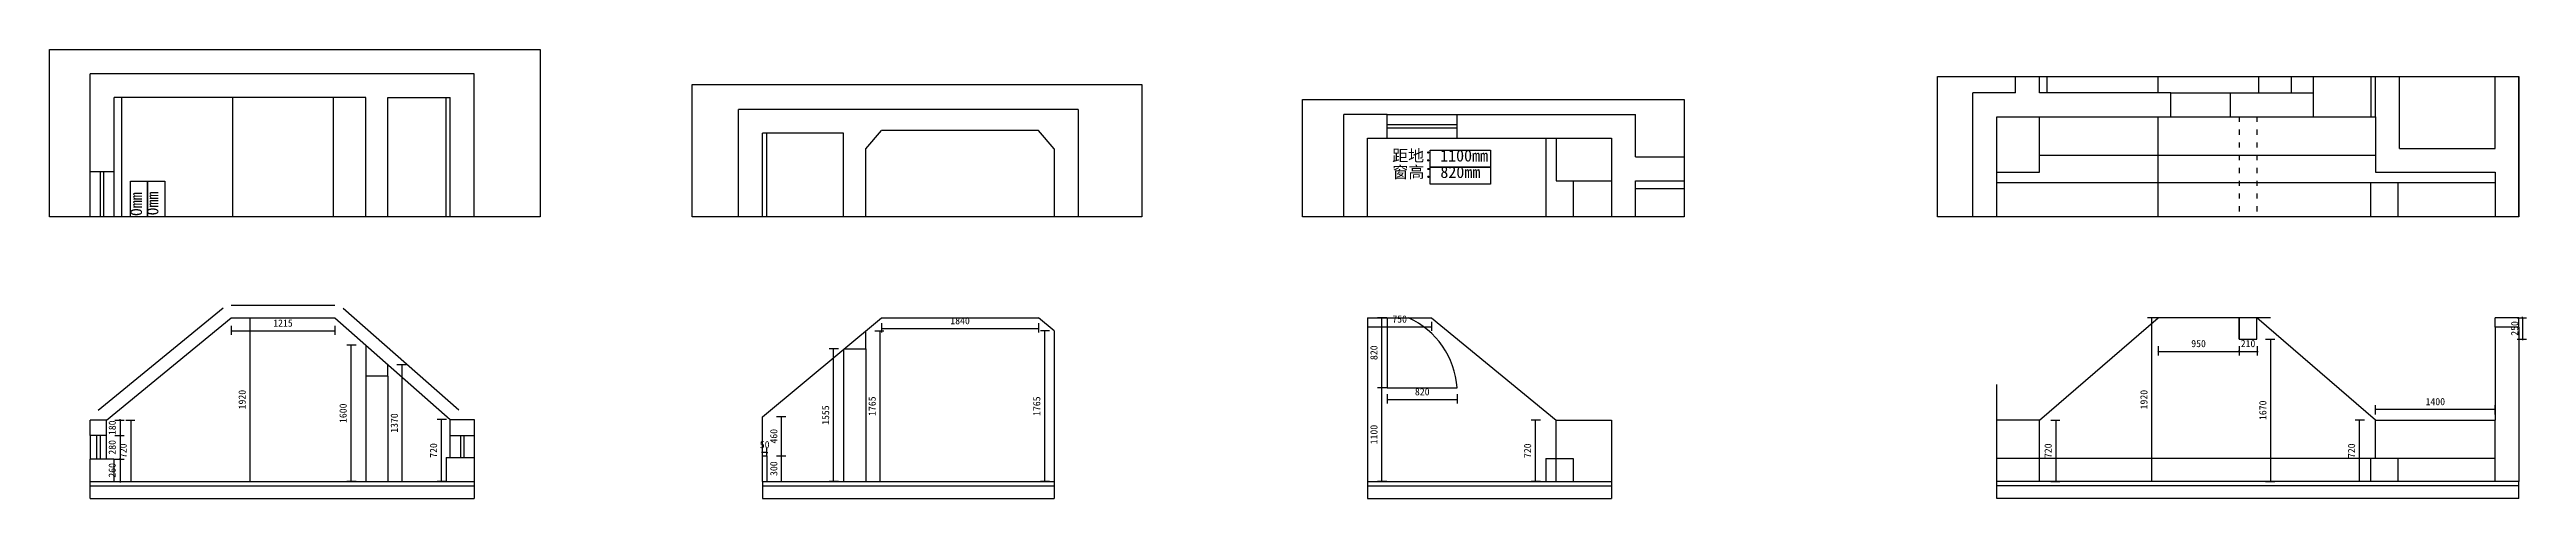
# Model space of a CAD drawing. Header units: millimetres. Extents: x -58733 to 427521, y -235734 to 553534.
# Drawn here: x 91875 to 120906, y -184083 to -178815 of the extents above; entities that cross this region are included whole.
import ezdxf
from ezdxf.xclip import XClip

# ---------------------------------------------------------------- set-up
doc = ezdxf.new("R2010")
doc.units = ezdxf.units.MM
doc.header["$XCLIPFRAME"] = 0
doc.linetypes.add('ACAD_ISO03W100', pattern=[30, 12, -18])
doc.layers.add('00-墙体', color=7, linetype='Continuous')
doc.layers.add('1原始-门窗洞口尺寸', color=4, linetype='Continuous')
doc.styles.add('宋体', font='simsun.ttc', dxfattribs={"height": 120})
doc.styles.add('黑体', font='simhei.ttf')
doc.dimstyles.new('J内小标小字', dxfattribs={"dimscale": 1.2, "dimtxt": 70, "dimasz": 10, "dimexe": 40, "dimexo": 0, "dimgap": 40, "dimtad": 1, "dimdec": 0, "dimrnd": 5, "dimtxsty": '黑体', "dimblk": 'ARCHTICK', "dimcen": 2.5, "dimclrd": 251, "dimclre": 251, "dimclrt": 2, "dimadec": 0, "dimazin": 0, "dimtfac": 1, "dimtdec": 0, "dimtix": 1, "dimtmove": 1, "dimatfit": 3, "dimldrblk": 'DOT', "dimfxl": 50, "dimfxlon": 1, "dimarcsym": 0})

msp = doc.modelspace()

# ---------------------------------------------------------------- blocks, each defined once
blk = doc.blocks.new('G$CB780EA73')
for p, q in [((0, 0), (0, 8960)), ((510, 8960), (0, 8960)), ((510, 8680), (510, 8960)), ((1330, 8680), (1330, 8960)), ((1330, 8960), (3420, 8960)), ((3420, 8460), (3420, 8960)), ((280, 2840), (280, 8680)), ((280, 8680), (510, 8680)), ((1330, 8680), (3140, 8680)), ((2490, 8680), (2490, 8180)), ((3140, 8680), (3140, 6640)), ((3420, 8460), (4290, 8460)), ((4290, 8180), (4290, 8460)), ((5730, 8180), (5730, 8460)), ((5730, 8460), (6880, 8460)), ((6880, 3960), (6880, 8460)), ((2490, 8180), (3140, 8180)), ((3420, 6640), (3420, 8180)), ((3420, 8180), (4290, 8180)), ((5730, 8180), (6600, 8180)), ((6600, 5230), (6600, 8180)), ((3140, 6640), (3420, 6640)), ((3140, 5940), (3420, 5940)), ((3140, 5940), (3140, 4240)), ((3420, 5940), (3420, 4970)), ((4350, 5230), (4350, 4970)), ((4350, 5230), (6600, 5230)), ((3420, 4970), (3140, 4970)), ((4350, 4970), (6600, 4970)), ((6600, 4970), (6600, 4240)), ((3140, 4240), (2490, 4240)), ((2490, 4240), (2490, 2840)), ((3140, 4240), (6600, 4240)), ((2770, 3960), (2770, 2840)), ((2770, 3960), (6880, 3960)), ((370, 2840), (280, 2840)), ((370, 2840), (370, 2560)), ((2490, 2840), (1010, 2840)), ((1010, 2840), (1010, 2560)), ((2770, 2840), (3980, 2840)), ((3980, 2840), (3980, 0)), ((280, 465), (280, 2560)), ((370, 2560), (280, 2560)), ((1010, 2560), (3700, 2560)), ((3700, 2560), (3700, 280)), ((2490, 1660), (2750, 1660)), ((2490, 1660), (2490, 465)), ((2750, 1660), (2750, 280)), ((280, 465), (465, 249)), ((2490, 465), (2305, 249)), ((0, 0), (3980, 0)), ((465, 249), (2305, 249)), ((2750, 280), (3700, 280))]:
    blk.add_line(p, q)
at = {"color": 12}
for p, q in [((510, 8960), (1330, 8960)), ((510, 8680), (1330, 8680)), ((4290, 8460), (5730, 8460)), ((4290, 8180), (5730, 8180))]:
    blk.add_line(p, q, dxfattribs=at)
at = {"color": 251}
for p, q in [((2370, 8680), (2370, 2840)), ((2690, 8180), (2690, 4240)), ((3420, 8090), (6600, 8090)), ((3420, 6790), (6600, 6790)), ((280, 6650), (1020, 6650)), ((1020, 6650), (1020, 4300)), ((3140, 6640), (3140, 5940)), ((3420, 6640), (3420, 5940)), ((3420, 5610), (6600, 5610)), ((4350, 5230), (3420, 5230)), ((4350, 4970), (3420, 4970)), ((2370, 4300), (280, 4300)), ((3140, 4290), (6600, 4290)), ((2370, 3980), (280, 3980)), ((1010, 2840), (370, 2840)), ((1010, 2560), (370, 2560)), ((2490, 1660), (2490, 2560)), ((2750, 1660), (2750, 2560)), ((3650, 2560), (3650, 280))]:
    blk.add_line(p, q, dxfattribs=at)
at = {"layer": '00-墙体', "color": 42}
for p, q in [((510, 8840), (1330, 8840)), ((510, 8800), (1330, 8800)), ((4290, 8340), (5730, 8340)), ((4290, 8300), (5730, 8300))]:
    blk.add_line(p, q, dxfattribs=at)
at = {"layer": '00-墙体', "color": 8, "linetype": 'ACAD_ISO03W100', "ltscale": 5}
for p, q in [((3140, 5840), (280, 5840)), ((3140, 5630), (280, 5630))]:
    blk.add_line(p, q, dxfattribs=at)
at = {"layer": '1原始-门窗洞口尺寸', "color": 4, "linetype": 'ByBlock'}
for points in [[(1720, 8339), (1014, 8339), (1014, 8539), (1720, 8539)], [(1720, 8139), (1014, 8139), (1014, 8339), (1720, 8339)], [(5618, 7787), (4912, 7787), (4912, 7987), (5618, 7987)], [(5618, 7587), (4912, 7587), (4912, 7787), (5618, 7787)]]:
    blk.add_lwpolyline(points, close=True, dxfattribs=at)
at = {"layer": '1原始-门窗洞口尺寸', "linetype": 'Continuous', "char_height": 137.5, "attachment_point": 3, "style": '宋体'}
for s, insert in [('距地：1100mm', (1691, 8544)), ('窗高：820mm', (1600, 8351)), ('距地：260mm', (5490, 7991)), ('窗高：280mm', (5498, 7799))]:
    blk.add_mtext(s, dxfattribs=dict(at, insert=insert))
blk = doc.blocks.new('_ArchTick')
at = {"color": 0, "linetype": 'ByBlock', "const_width": 0.15}
blk.add_lwpolyline([(-0.5, -0.5), (0.5, 0.5)], dxfattribs=at)
blk = doc.blocks.new('*D11')
at = {"color": 251, "lineweight": -2}
for p, q in [((92768, -183163), (92876, -183163)), ((92828, -183163), (92828, -183883)), ((92768, -183883), (92876, -183883))]:
    blk.add_line(p, q, dxfattribs=at)
at = {"layer": 'Defpoints', "color": 0}
for p in [(92542, -183163), (92542, -183883), (92828, -183883)]:
    blk.add_point(p, dxfattribs=at)
at = {"color": 251, "lineweight": -2, "xscale": 12, "yscale": 12, "zscale": 12}
for p, rotation in [((92828, -183163), 90), ((92828, -183883), 270)]:
    blk.add_blockref('_ArchTick', p, dxfattribs=dict(at, rotation=rotation))
at = {"color": 2, "insert": (92737, -183523), "char_height": 84, "attachment_point": 5, "rotation": 90, "style": '黑体'}
blk.add_mtext('720', dxfattribs=at)
blk = doc.blocks.new('_Dot')
at = {"color": 0, "linetype": 'ByBlock', "lineweight": -2}
blk.add_line((-0.5, 0), (-1, 0), dxfattribs=at)
at = {"color": 0, "linetype": 'ByBlock', "const_width": 0.5}
blk.add_lwpolyline([(-0.25, 0, 1), (0.25, 0, 1)], format="xyb", close=True, dxfattribs=at)
blk = doc.blocks.new('*D12')
at = {"color": 251, "lineweight": -2}
for p, q in [((94164, -181963), (94272, -181963)), ((94224, -181963), (94224, -183883)), ((94164, -183883), (94272, -183883))]:
    blk.add_line(p, q, dxfattribs=at)
at = {"layer": 'Defpoints', "color": 0}
for p in [(94003, -181963), (94003, -183883), (94224, -183883)]:
    blk.add_point(p, dxfattribs=at)
at = {"color": 251, "lineweight": -2, "xscale": 12, "yscale": 12, "zscale": 12}
for p, rotation in [((94224, -181963), 90), ((94224, -183883), 270)]:
    blk.add_blockref('_ArchTick', p, dxfattribs=dict(at, rotation=rotation))
at = {"color": 2, "insert": (94133, -182923), "char_height": 84, "attachment_point": 5, "rotation": 90, "style": '黑体'}
blk.add_mtext('1920', dxfattribs=at)
blk = doc.blocks.new('*D13')
at = {"color": 251, "lineweight": -2}
for p, q in [((95467, -182283), (95359, -182283)), ((95407, -182283), (95407, -183883)), ((95467, -183883), (95359, -183883))]:
    blk.add_line(p, q, dxfattribs=at)
at = {"layer": 'Defpoints', "color": 0}
for p in [(95582, -182283), (95407, -183883), (95582, -183883)]:
    blk.add_point(p, dxfattribs=at)
at = {"color": 251, "lineweight": -2, "xscale": 12, "yscale": 12, "zscale": 12}
for p, rotation in [((95407, -182283), 90), ((95407, -183883), 270)]:
    blk.add_blockref('_ArchTick', p, dxfattribs=dict(at, rotation=rotation))
at = {"color": 2, "insert": (95316, -183083), "char_height": 84, "attachment_point": 5, "rotation": 90, "style": '黑体'}
blk.add_mtext('1600', dxfattribs=at)
blk = doc.blocks.new('*D14')
at = {"color": 251, "lineweight": -2}
for p, q in [((95946, -182513), (96054, -182513)), ((96006, -182513), (96006, -183883)), ((95946, -183883), (96054, -183883))]:
    blk.add_line(p, q, dxfattribs=at)
at = {"layer": 'Defpoints', "color": 0}
for p in [(95842, -182513), (95842, -183883), (96006, -183883)]:
    blk.add_point(p, dxfattribs=at)
at = {"color": 251, "lineweight": -2, "xscale": 12, "yscale": 12, "zscale": 12}
for p, rotation in [((96006, -182513), 90), ((96006, -183883), 270)]:
    blk.add_blockref('_ArchTick', p, dxfattribs=dict(at, rotation=rotation))
at = {"color": 2, "insert": (95916, -183198), "char_height": 84, "attachment_point": 5, "rotation": 90, "style": '黑体'}
blk.add_mtext('1370', dxfattribs=at)
blk = doc.blocks.new('*D15')
at = {"color": 251, "lineweight": -2}
for p, q in [((96526, -183156), (96418, -183156)), ((96466, -183156), (96466, -183883)), ((96526, -183883), (96418, -183883))]:
    blk.add_line(p, q, dxfattribs=at)
at = {"layer": 'Defpoints', "color": 0}
for p in [(96572, -183156), (96466, -183883), (96572, -183883)]:
    blk.add_point(p, dxfattribs=at)
at = {"color": 251, "lineweight": -2, "xscale": 12, "yscale": 12, "zscale": 12}
for p, rotation in [((96466, -183156), 90), ((96466, -183883), 270)]:
    blk.add_blockref('_ArchTick', p, dxfattribs=dict(at, rotation=rotation))
at = {"color": 2, "insert": (96376, -183520), "char_height": 84, "attachment_point": 5, "rotation": 90, "style": '黑体'}
blk.add_mtext('720', dxfattribs=at)
blk = doc.blocks.new('*D16')
at = {"color": 251, "lineweight": -2}
for p, q in [((94003, -182056), (94003, -182164)), ((94003, -182116), (95219, -182116)), ((95219, -182056), (95219, -182164))]:
    blk.add_line(p, q, dxfattribs=at)
at = {"layer": 'Defpoints', "color": 0}
for p in [(94003, -181963), (95219, -181963), (95219, -182116)]:
    blk.add_point(p, dxfattribs=at)
at = {"color": 251, "lineweight": -2, "xscale": 12, "yscale": 12, "zscale": 12, "rotation": 180}
blk.add_blockref('_ArchTick', (94003, -182116), dxfattribs=at)
at = {"color": 251, "lineweight": -2, "xscale": 12, "yscale": 12, "zscale": 12}
blk.add_blockref('_ArchTick', (95219, -182116), dxfattribs=at)
at = {"color": 2, "insert": (94611, -182026), "char_height": 84, "attachment_point": 5, "style": '黑体'}
blk.add_mtext('1215', dxfattribs=at)
blk = doc.blocks.new('*D17')
at = {"color": 251, "lineweight": -2}
for p, q in [((92641, -183163), (92749, -183163)), ((92701, -183163), (92701, -183151)), ((92701, -183163), (92701, -183343)), ((92641, -183343), (92749, -183343)), ((92701, -183343), (92701, -183355))]:
    blk.add_line(p, q, dxfattribs=at)
at = {"layer": 'Defpoints', "color": 0}
for p in [(92542, -183163), (92542, -183343), (92701, -183343)]:
    blk.add_point(p, dxfattribs=at)
at = {"color": 251, "lineweight": -2, "xscale": 12, "yscale": 12, "zscale": 12}
for p, rotation in [((92701, -183163), 270), ((92701, -183343), 90)]:
    blk.add_blockref('_ArchTick', p, dxfattribs=dict(at, rotation=rotation))
at = {"color": 2, "insert": (92610, -183253), "char_height": 84, "attachment_point": 5, "rotation": 90, "style": '黑体'}
blk.add_mtext('180', dxfattribs=at)
blk = doc.blocks.new('*D18')
at = {"color": 251, "lineweight": -2}
for p, q in [((92641, -183343), (92749, -183343)), ((92701, -183343), (92701, -183623)), ((92641, -183623), (92749, -183623))]:
    blk.add_line(p, q, dxfattribs=at)
at = {"layer": 'Defpoints', "color": 0}
for p in [(92542, -183343), (92542, -183623), (92701, -183623)]:
    blk.add_point(p, dxfattribs=at)
at = {"color": 251, "lineweight": -2, "xscale": 12, "yscale": 12, "zscale": 12}
for p, rotation in [((92701, -183343), 90), ((92701, -183623), 270)]:
    blk.add_blockref('_ArchTick', p, dxfattribs=dict(at, rotation=rotation))
at = {"color": 2, "insert": (92610, -183483), "char_height": 84, "attachment_point": 5, "rotation": 90, "style": '黑体'}
blk.add_mtext('280', dxfattribs=at)
blk = doc.blocks.new('*D19')
at = {"color": 251, "lineweight": -2}
for p, q in [((92641, -183623), (92749, -183623)), ((92701, -183623), (92701, -183611)), ((92701, -183623), (92701, -183883)), ((92641, -183883), (92749, -183883)), ((92701, -183883), (92701, -183895))]:
    blk.add_line(p, q, dxfattribs=at)
at = {"layer": 'Defpoints', "color": 0}
for p in [(92542, -183623), (92560, -183883), (92701, -183883)]:
    blk.add_point(p, dxfattribs=at)
at = {"color": 251, "lineweight": -2, "xscale": 12, "yscale": 12, "zscale": 12}
for p, rotation in [((92701, -183623), 270), ((92701, -183883), 90)]:
    blk.add_blockref('_ArchTick', p, dxfattribs=dict(at, rotation=rotation))
at = {"color": 2, "insert": (92610, -183753), "char_height": 84, "attachment_point": 5, "rotation": 90, "style": '黑体'}
blk.add_mtext('260', dxfattribs=at)
blk = doc.blocks.new('*D20')
at = {"color": 251, "lineweight": -2}
for p, q in [((101121, -182327), (101013, -182327)), ((101061, -182327), (101061, -183883)), ((101121, -183883), (101013, -183883))]:
    blk.add_line(p, q, dxfattribs=at)
at = {"layer": 'Defpoints', "color": 0}
for p in [(101190, -182327), (101061, -183883), (101190, -183883)]:
    blk.add_point(p, dxfattribs=at)
at = {"color": 251, "lineweight": -2, "xscale": 12, "yscale": 12, "zscale": 12}
for p, rotation in [((101061, -182327), 90), ((101061, -183883), 270)]:
    blk.add_blockref('_ArchTick', p, dxfattribs=dict(at, rotation=rotation))
at = {"color": 2, "insert": (100971, -183105), "char_height": 84, "attachment_point": 5, "rotation": 90, "style": '黑体'}
blk.add_mtext('1555', dxfattribs=at)
blk = doc.blocks.new('*D21')
at = {"color": 251, "lineweight": -2}
for p, q in [((101547, -182117), (101655, -182117)), ((101607, -182117), (101607, -183883)), ((101547, -183883), (101655, -183883))]:
    blk.add_line(p, q, dxfattribs=at)
at = {"layer": 'Defpoints', "color": 0}
for p in [(101442, -182117), (101442, -183883), (101607, -183883)]:
    blk.add_point(p, dxfattribs=at)
at = {"color": 251, "lineweight": -2, "xscale": 12, "yscale": 12, "zscale": 12}
for p, rotation in [((101607, -182117), 90), ((101607, -183883), 270)]:
    blk.add_blockref('_ArchTick', p, dxfattribs=dict(at, rotation=rotation))
at = {"color": 2, "insert": (101517, -183000), "char_height": 84, "attachment_point": 5, "rotation": 90, "style": '黑体'}
blk.add_mtext('1765', dxfattribs=at)
blk = doc.blocks.new('*D22')
at = {"color": 251, "lineweight": -2}
for p, q in [((100395, -183583), (100503, -183583)), ((100455, -183883), (100455, -183583)), ((100395, -183883), (100503, -183883))]:
    blk.add_line(p, q, dxfattribs=at)
at = {"layer": 'Defpoints', "color": 0}
for p in [(100282, -183583), (100455, -183583), (100282, -183883)]:
    blk.add_point(p, dxfattribs=at)
at = {"color": 251, "lineweight": -2, "xscale": 12, "yscale": 12, "zscale": 12}
for p, rotation in [((100455, -183583), 90), ((100455, -183883), 270)]:
    blk.add_blockref('_ArchTick', p, dxfattribs=dict(at, rotation=rotation))
at = {"color": 2, "insert": (100364, -183733), "char_height": 84, "attachment_point": 5, "rotation": 90, "style": '黑体'}
blk.add_mtext('300', dxfattribs=at)
blk = doc.blocks.new('*D23')
at = {"color": 251, "lineweight": -2}
for p, q in [((100395, -183123), (100503, -183123)), ((100455, -183583), (100455, -183123)), ((100395, -183583), (100503, -183583))]:
    blk.add_line(p, q, dxfattribs=at)
at = {"layer": 'Defpoints', "color": 0}
for p in [(100232, -183123), (100455, -183123), (100282, -183583)]:
    blk.add_point(p, dxfattribs=at)
at = {"color": 251, "lineweight": -2, "xscale": 12, "yscale": 12, "zscale": 12}
for p, rotation in [((100455, -183123), 90), ((100455, -183583), 270)]:
    blk.add_blockref('_ArchTick', p, dxfattribs=dict(at, rotation=rotation))
at = {"color": 2, "insert": (100364, -183353), "char_height": 84, "attachment_point": 5, "rotation": 90, "style": '黑体'}
blk.add_mtext('460', dxfattribs=at)
blk = doc.blocks.new('*D24')
at = {"color": 251, "lineweight": -2}
for p, q in [((100232, -183542), (100220, -183542)), ((100232, -183583), (100232, -183494)), ((100282, -183542), (100232, -183542)), ((100282, -183583), (100282, -183494)), ((100282, -183542), (100294, -183542))]:
    blk.add_line(p, q, dxfattribs=at)
at = {"layer": 'Defpoints', "color": 0}
for p in [(100232, -183542), (100232, -183583), (100282, -183583)]:
    blk.add_point(p, dxfattribs=at)
at = {"color": 251, "lineweight": -2, "xscale": 12, "yscale": 12, "zscale": 12}
blk.add_blockref('_ArchTick', (100232, -183542), dxfattribs=at)
at = {"color": 251, "lineweight": -2, "xscale": 12, "yscale": 12, "zscale": 12, "rotation": 180}
blk.add_blockref('_ArchTick', (100282, -183542), dxfattribs=at)
at = {"color": 2, "insert": (100257, -183452), "char_height": 84, "attachment_point": 5, "style": '黑体'}
blk.add_mtext('50', dxfattribs=at)
blk = doc.blocks.new('*D25')
at = {"color": 251, "lineweight": -2}
for p, q in [((103596, -182117), (103488, -182117)), ((103536, -182117), (103536, -183883)), ((103596, -183883), (103488, -183883))]:
    blk.add_line(p, q, dxfattribs=at)
at = {"layer": 'Defpoints', "color": 0}
for p in [(103652, -182117), (103536, -183883), (103652, -183883)]:
    blk.add_point(p, dxfattribs=at)
at = {"color": 251, "lineweight": -2, "xscale": 12, "yscale": 12, "zscale": 12}
for p, rotation in [((103536, -182117), 90), ((103536, -183883), 270)]:
    blk.add_blockref('_ArchTick', p, dxfattribs=dict(at, rotation=rotation))
at = {"color": 2, "insert": (103446, -183000), "char_height": 84, "attachment_point": 5, "rotation": 90, "style": '黑体'}
blk.add_mtext('1765', dxfattribs=at)
blk = doc.blocks.new('*D26')
at = {"color": 251, "lineweight": -2}
for p, q in [((101627, -182028), (101627, -182136)), ((101627, -182088), (103467, -182088)), ((103467, -182028), (103467, -182136))]:
    blk.add_line(p, q, dxfattribs=at)
at = {"layer": 'Defpoints', "color": 0}
for p in [(101627, -181963), (103467, -181963), (103467, -182088)]:
    blk.add_point(p, dxfattribs=at)
at = {"color": 251, "lineweight": -2, "xscale": 12, "yscale": 12, "zscale": 12, "rotation": 180}
blk.add_blockref('_ArchTick', (101627, -182088), dxfattribs=at)
at = {"color": 251, "lineweight": -2, "xscale": 12, "yscale": 12, "zscale": 12}
blk.add_blockref('_ArchTick', (103467, -182088), dxfattribs=at)
at = {"color": 2, "insert": (102547, -181997), "char_height": 84, "attachment_point": 5, "style": '黑体'}
blk.add_mtext('1840', dxfattribs=at)
blk = doc.blocks.new('G$C7427193E')
for p, q in [((0, 0), (0, 8960)), ((510, 8960), (0, 8960)), ((510, 8680), (510, 8960)), ((1330, 8680), (1330, 8960)), ((1330, 8960), (3420, 8960)), ((3420, 8460), (3420, 8960)), ((280, 2840), (280, 8680)), ((280, 8680), (510, 8680)), ((1330, 8680), (3140, 8680)), ((2490, 8680), (2490, 8180)), ((3140, 8680), (3140, 6640)), ((3420, 8460), (4290, 8460)), ((4290, 8180), (4290, 8460)), ((5730, 8180), (5730, 8460)), ((5730, 8460), (6880, 8460)), ((6880, 3960), (6880, 8460)), ((2490, 8180), (3140, 8180)), ((3420, 6640), (3420, 8180)), ((3420, 8180), (4290, 8180)), ((5730, 8180), (6600, 8180)), ((6600, 5230), (6600, 8180)), ((3140, 6640), (3420, 6640)), ((3140, 5940), (3420, 5940)), ((3140, 5940), (3140, 4240)), ((3420, 5940), (3420, 4970)), ((4350, 5230), (4350, 4970)), ((4350, 5230), (6600, 5230)), ((3420, 4970), (3140, 4970)), ((4350, 4970), (6600, 4970)), ((6600, 4970), (6600, 4240)), ((3140, 4240), (2490, 4240)), ((2490, 4240), (2490, 2840)), ((3140, 4240), (6600, 4240)), ((2770, 3960), (2770, 2840)), ((2770, 3960), (6880, 3960)), ((370, 2840), (280, 2840)), ((370, 2840), (370, 2560)), ((2490, 2840), (1010, 2840)), ((1010, 2840), (1010, 2560)), ((2770, 2840), (3980, 2840)), ((3980, 2840), (3980, 0)), ((280, 465), (280, 2560)), ((370, 2560), (280, 2560)), ((1010, 2560), (3700, 2560)), ((2490, 2420), (2490, 2560)), ((2750, 2420), (2490, 2420)), ((2750, 2560), (2750, 2420)), ((3700, 2560), (3700, 280)), ((2490, 1660), (2750, 1660)), ((2490, 1660), (2490, 465)), ((2750, 1660), (2750, 280)), ((280, 465), (465, 280)), ((2490, 465), (2305, 280)), ((0, 0), (3980, 0)), ((465, 280), (2305, 280)), ((2750, 280), (3700, 280))]:
    blk.add_line(p, q)
at = {"color": 12}
for p, q in [((510, 8960), (1330, 8960)), ((510, 8680), (1330, 8680)), ((4290, 8460), (5730, 8460)), ((4290, 8180), (5730, 8180))]:
    blk.add_line(p, q, dxfattribs=at)
at = {"color": 251}
for p, q in [((2370, 8680), (2370, 2840)), ((2690, 8180), (2690, 4240)), ((3420, 8090), (6600, 8090)), ((280, 6790), (3140, 6790)), ((3420, 6790), (6600, 6790)), ((280, 6650), (1020, 6650)), ((1020, 6650), (1020, 4300)), ((3140, 6640), (3140, 5940)), ((3420, 6640), (3420, 5940)), ((3420, 5610), (6600, 5610)), ((4350, 5230), (3420, 5230)), ((4350, 4970), (3420, 4970)), ((2370, 4300), (280, 4300)), ((3140, 4290), (6600, 4290)), ((2370, 3980), (280, 3980)), ((1010, 2840), (370, 2840)), ((1010, 2560), (370, 2560)), ((2490, 1660), (2490, 2420)), ((2750, 1660), (2750, 2560)), ((3650, 2560), (3650, 280))]:
    blk.add_line(p, q, dxfattribs=at)
at = {"layer": '00-墙体', "color": 42}
for p, q in [((510, 8840), (1330, 8840)), ((510, 8800), (1330, 8800)), ((4290, 8340), (5730, 8340)), ((4290, 8300), (5730, 8300))]:
    blk.add_line(p, q, dxfattribs=at)
at = {"layer": '00-墙体', "color": 8, "linetype": 'ACAD_ISO03W100', "ltscale": 5}
for p, q in [((3140, 5840), (280, 5840)), ((3140, 5630), (280, 5630))]:
    blk.add_line(p, q, dxfattribs=at)
at = {"layer": '1原始-门窗洞口尺寸', "color": 4, "linetype": 'ByBlock'}
for points in [[(1720, 8339), (1014, 8339), (1014, 8539), (1720, 8539)], [(1720, 8139), (1014, 8139), (1014, 8339), (1720, 8339)], [(5618, 7787), (4912, 7787), (4912, 7987), (5618, 7987)], [(5618, 7587), (4912, 7587), (4912, 7787), (5618, 7787)]]:
    blk.add_lwpolyline(points, close=True, dxfattribs=at)
at = {"layer": '1原始-门窗洞口尺寸', "linetype": 'Continuous', "char_height": 137.5, "attachment_point": 3, "style": '宋体'}
for s, insert in [('距地：1100mm', (1691, 8544)), ('窗高：820mm', (1600, 8351)), ('距地：260mm', (5490, 7991)), ('窗高：280mm', (5498, 7799))]:
    blk.add_mtext(s, dxfattribs=dict(at, insert=insert))
blk = doc.blocks.new('*D27')
at = {"color": 251, "lineweight": -2}
for p, q in [((107554, -182861), (107554, -182969)), ((108374, -182861), (108374, -182969)), ((107554, -182921), (108374, -182921))]:
    blk.add_line(p, q, dxfattribs=at)
at = {"layer": 'Defpoints', "color": 0}
for p in [(107554, -182783), (108374, -182783), (108374, -182921)]:
    blk.add_point(p, dxfattribs=at)
at = {"color": 251, "lineweight": -2, "xscale": 12, "yscale": 12, "zscale": 12, "rotation": 180}
blk.add_blockref('_ArchTick', (107554, -182921), dxfattribs=at)
at = {"color": 251, "lineweight": -2, "xscale": 12, "yscale": 12, "zscale": 12}
blk.add_blockref('_ArchTick', (108374, -182921), dxfattribs=at)
at = {"color": 2, "insert": (107964, -182831), "char_height": 84, "attachment_point": 5, "style": '黑体'}
blk.add_mtext('820', dxfattribs=at)
blk = doc.blocks.new('*D28')
at = {"color": 251, "lineweight": -2}
for p, q in [((107548, -181963), (107440, -181963)), ((107488, -181963), (107488, -182783)), ((107548, -182783), (107440, -182783))]:
    blk.add_line(p, q, dxfattribs=at)
at = {"layer": 'Defpoints', "color": 0}
for p in [(107554, -181963), (107488, -182783), (107554, -182783)]:
    blk.add_point(p, dxfattribs=at)
at = {"color": 251, "lineweight": -2, "xscale": 12, "yscale": 12, "zscale": 12}
for p, rotation in [((107488, -181963), 90), ((107488, -182783), 270)]:
    blk.add_blockref('_ArchTick', p, dxfattribs=dict(at, rotation=rotation))
at = {"color": 2, "insert": (107398, -182373), "char_height": 84, "attachment_point": 5, "rotation": 90, "style": '黑体'}
blk.add_mtext('820', dxfattribs=at)
blk = doc.blocks.new('*D29')
at = {"color": 251, "lineweight": -2}
for p, q in [((107548, -182783), (107440, -182783)), ((107488, -182783), (107488, -183883)), ((107548, -183883), (107440, -183883))]:
    blk.add_line(p, q, dxfattribs=at)
at = {"layer": 'Defpoints', "color": 0}
for p in [(107554, -182783), (107488, -183883), (107613, -183883)]:
    blk.add_point(p, dxfattribs=at)
at = {"color": 251, "lineweight": -2, "xscale": 12, "yscale": 12, "zscale": 12}
for p, rotation in [((107488, -182783), 90), ((107488, -183883), 270)]:
    blk.add_blockref('_ArchTick', p, dxfattribs=dict(at, rotation=rotation))
at = {"color": 2, "insert": (107398, -183333), "char_height": 84, "attachment_point": 5, "rotation": 90, "style": '黑体'}
blk.add_mtext('1100', dxfattribs=at)
blk = doc.blocks.new('*D31')
at = {"color": 251, "lineweight": -2}
for p, q in [((109349, -183163), (109241, -183163)), ((109289, -183163), (109289, -183883)), ((109349, -183883), (109241, -183883))]:
    blk.add_line(p, q, dxfattribs=at)
at = {"layer": 'Defpoints', "color": 0}
for p in [(109534, -183163), (109289, -183883), (109534, -183883)]:
    blk.add_point(p, dxfattribs=at)
at = {"color": 251, "lineweight": -2, "xscale": 12, "yscale": 12, "zscale": 12}
for p, rotation in [((109289, -183163), 90), ((109289, -183883), 270)]:
    blk.add_blockref('_ArchTick', p, dxfattribs=dict(at, rotation=rotation))
at = {"color": 2, "insert": (109199, -183523), "char_height": 84, "attachment_point": 5, "rotation": 90, "style": '黑体'}
blk.add_mtext('720', dxfattribs=at)
blk = doc.blocks.new('*D32')
at = {"color": 251, "lineweight": -2}
for p, q in [((107324, -182010), (107324, -182118)), ((108074, -182010), (108074, -182118)), ((107324, -182070), (108074, -182070))]:
    blk.add_line(p, q, dxfattribs=at)
at = {"layer": 'Defpoints', "color": 0}
for p in [(107324, -181963), (108074, -181963), (108074, -182070)]:
    blk.add_point(p, dxfattribs=at)
at = {"color": 251, "lineweight": -2, "xscale": 12, "yscale": 12, "zscale": 12, "rotation": 180}
blk.add_blockref('_ArchTick', (107324, -182070), dxfattribs=at)
at = {"color": 251, "lineweight": -2, "xscale": 12, "yscale": 12, "zscale": 12}
blk.add_blockref('_ArchTick', (108074, -182070), dxfattribs=at)
at = {"color": 2, "insert": (107699, -181979), "char_height": 84, "attachment_point": 5, "style": '黑体'}
blk.add_mtext('750', dxfattribs=at)
blk = doc.blocks.new('*D33')
at = {"color": 251, "lineweight": -2}
for p, q in [((115330, -183163), (115438, -183163)), ((115390, -183163), (115390, -183883)), ((115330, -183883), (115438, -183883))]:
    blk.add_line(p, q, dxfattribs=at)
at = {"layer": 'Defpoints', "color": 0}
for p in [(115198, -183163), (115198, -183883), (115390, -183883)]:
    blk.add_point(p, dxfattribs=at)
at = {"color": 251, "lineweight": -2, "xscale": 12, "yscale": 12, "zscale": 12}
for p, rotation in [((115390, -183163), 90), ((115390, -183883), 270)]:
    blk.add_blockref('_ArchTick', p, dxfattribs=dict(at, rotation=rotation))
at = {"color": 2, "insert": (115300, -183523), "char_height": 84, "attachment_point": 5, "rotation": 90, "style": '黑体'}
blk.add_mtext('720', dxfattribs=at)
blk = doc.blocks.new('*D34')
at = {"color": 251, "lineweight": -2}
for p, q in [((116588, -182297), (116588, -182405)), ((117538, -182297), (117538, -182405)), ((116588, -182357), (117538, -182357))]:
    blk.add_line(p, q, dxfattribs=at)
at = {"layer": 'Defpoints', "color": 0}
for p in [(116588, -181963), (117538, -181963), (117538, -182357)]:
    blk.add_point(p, dxfattribs=at)
at = {"color": 251, "lineweight": -2, "xscale": 12, "yscale": 12, "zscale": 12, "rotation": 180}
blk.add_blockref('_ArchTick', (116588, -182357), dxfattribs=at)
at = {"color": 251, "lineweight": -2, "xscale": 12, "yscale": 12, "zscale": 12}
blk.add_blockref('_ArchTick', (117538, -182357), dxfattribs=at)
at = {"color": 2, "insert": (117063, -182266), "char_height": 84, "attachment_point": 5, "style": '黑体'}
blk.add_mtext('950', dxfattribs=at)
blk = doc.blocks.new('*D35')
at = {"color": 251, "lineweight": -2}
for p, q in [((117538, -182297), (117538, -182405)), ((117748, -182297), (117748, -182405)), ((117538, -182357), (117526, -182357)), ((117538, -182357), (117748, -182357)), ((117748, -182357), (117760, -182357))]:
    blk.add_line(p, q, dxfattribs=at)
at = {"layer": 'Defpoints', "color": 0}
for p in [(117538, -181963), (117748, -182213), (117748, -182357)]:
    blk.add_point(p, dxfattribs=at)
at = {"color": 251, "lineweight": -2, "xscale": 12, "yscale": 12, "zscale": 12}
blk.add_blockref('_ArchTick', (117538, -182357), dxfattribs=at)
at = {"color": 251, "lineweight": -2, "xscale": 12, "yscale": 12, "zscale": 12, "rotation": 180}
blk.add_blockref('_ArchTick', (117748, -182357), dxfattribs=at)
at = {"color": 2, "insert": (117643, -182266), "char_height": 84, "attachment_point": 5, "style": '黑体'}
blk.add_mtext('210', dxfattribs=at)
blk = doc.blocks.new('*D36')
at = {"color": 251, "lineweight": -2}
for p, q in [((120798, -181963), (120906, -181963)), ((120858, -181963), (120858, -181951)), ((120858, -181963), (120858, -182213)), ((120798, -182213), (120906, -182213)), ((120858, -182213), (120858, -182225))]:
    blk.add_line(p, q, dxfattribs=at)
at = {"layer": 'Defpoints', "color": 0}
for p in [(120676, -181963), (120676, -182213), (120858, -182213)]:
    blk.add_point(p, dxfattribs=at)
at = {"color": 251, "lineweight": -2, "xscale": 12, "yscale": 12, "zscale": 12}
for p, rotation in [((120858, -181963), 270), ((120858, -182213), 90)]:
    blk.add_blockref('_ArchTick', p, dxfattribs=dict(at, rotation=rotation))
at = {"color": 2, "insert": (120768, -182088), "char_height": 84, "attachment_point": 5, "rotation": 90, "style": '黑体'}
blk.add_mtext('250', dxfattribs=at)
blk = doc.blocks.new('*D37')
at = {"color": 251, "lineweight": -2}
for p, q in [((117848, -182213), (117956, -182213)), ((117908, -182213), (117908, -183883)), ((117848, -183883), (117956, -183883))]:
    blk.add_line(p, q, dxfattribs=at)
at = {"layer": 'Defpoints', "color": 0}
for p in [(117726, -182213), (117758, -183883), (117908, -183883)]:
    blk.add_point(p, dxfattribs=at)
at = {"color": 251, "lineweight": -2, "xscale": 12, "yscale": 12, "zscale": 12}
for p, rotation in [((117908, -182213), 90), ((117908, -183883), 270)]:
    blk.add_blockref('_ArchTick', p, dxfattribs=dict(at, rotation=rotation))
at = {"color": 2, "insert": (117817, -183048), "char_height": 84, "attachment_point": 5, "rotation": 90, "style": '黑体'}
blk.add_mtext('1670', dxfattribs=at)
blk = doc.blocks.new('*D38')
at = {"color": 251, "lineweight": -2}
for p, q in [((116573, -181963), (116465, -181963)), ((116513, -181963), (116513, -183883)), ((116573, -183883), (116465, -183883))]:
    blk.add_line(p, q, dxfattribs=at)
at = {"layer": 'Defpoints', "color": 0}
for p in [(116588, -181963), (116513, -183883), (116588, -183883)]:
    blk.add_point(p, dxfattribs=at)
at = {"color": 251, "lineweight": -2, "xscale": 12, "yscale": 12, "zscale": 12}
for p, rotation in [((116513, -181963), 90), ((116513, -183883), 270)]:
    blk.add_blockref('_ArchTick', p, dxfattribs=dict(at, rotation=rotation))
at = {"color": 2, "insert": (116423, -182923), "char_height": 84, "attachment_point": 5, "rotation": 90, "style": '黑体'}
blk.add_mtext('1920', dxfattribs=at)
blk = doc.blocks.new('*D39')
at = {"color": 251, "lineweight": -2}
for p, q in [((119007, -183163), (118899, -183163)), ((118947, -183163), (118947, -183883)), ((119007, -183883), (118899, -183883))]:
    blk.add_line(p, q, dxfattribs=at)
at = {"layer": 'Defpoints', "color": 0}
for p in [(119138, -183163), (118947, -183883), (119138, -183883)]:
    blk.add_point(p, dxfattribs=at)
at = {"color": 251, "lineweight": -2, "xscale": 12, "yscale": 12, "zscale": 12}
for p, rotation in [((118947, -183163), 90), ((118947, -183883), 270)]:
    blk.add_blockref('_ArchTick', p, dxfattribs=dict(at, rotation=rotation))
at = {"color": 2, "insert": (118856, -183523), "char_height": 84, "attachment_point": 5, "rotation": 90, "style": '黑体'}
blk.add_mtext('720', dxfattribs=at)
blk = doc.blocks.new('*D40')
at = {"color": 251, "lineweight": -2}
for p, q in [((119138, -183097), (119138, -182989)), ((119138, -183037), (120538, -183037)), ((120538, -183097), (120538, -182989))]:
    blk.add_line(p, q, dxfattribs=at)
at = {"layer": 'Defpoints', "color": 0}
for p in [(119138, -183163), (120538, -183037), (120538, -183163)]:
    blk.add_point(p, dxfattribs=at)
at = {"color": 251, "lineweight": -2, "xscale": 12, "yscale": 12, "zscale": 12, "rotation": 180}
blk.add_blockref('_ArchTick', (119138, -183037), dxfattribs=at)
at = {"color": 251, "lineweight": -2, "xscale": 12, "yscale": 12, "zscale": 12}
blk.add_blockref('_ArchTick', (120538, -183037), dxfattribs=at)
at = {"color": 2, "insert": (119838, -182947), "char_height": 84, "attachment_point": 5, "style": '黑体'}
blk.add_mtext('1400', dxfattribs=at)

# ---------------------------------------------------------------- dimensions: what is measured, and where the dimension line sits
for base, p1, p2, picture, middle in [((95218.8, -182116), (94003.5, -181963.4), (95218.8, -181963.4), '*D16', (94611.1, -182026)), ((103466.7, -182087.6), (101627, -181963.4), (103466.7, -181963.4), '*D26', (102546.8, -181997.1)), ((108074.1, -182069.9), (107324.1, -181963.4), (108074.1, -181963.4), '*D32', (107699.1, -181979.4)), ((117537.9, -182356.9), (116587.9, -181963.4), (117537.9, -181963.4), '*D34', (117062.9, -182266.4)), ((117747.9, -182356.9), (117537.9, -181963.4), (117747.9, -182213.4), '*D35', (117642.9, -182266.4)), ((108374.1, -182921.4), (107554.1, -182783.4), (108374.1, -182783.4), '*D27', (107964.1, -182831)), ((120537.9, -183037.2), (119137.9, -183163.4), (120537.9, -183163.4), '*D40', (119837.9, -182946.8)), ((100231.8, -183542.2), (100281.8, -183583.4), (100231.8, -183583.4), '*D24', (100256.8, -183451.7))]:
    dim = msp.add_linear_dim(base=base, p1=p1, p2=p2, dimstyle='J内小标小字')
    dim.commit()
    dim.dimension.update_dxf_attribs({"geometry": picture, "text_midpoint": middle})
at = {"color": 1}
for base, p1, p2, picture, middle in [((94223.9, -183883.4), (94003.5, -181963.4), (94003.5, -183883.4), '*D12', (94133.4, -182923.4)), ((95406.8, -183883.4), (95581.8, -182283.4), (95581.8, -183883.4), '*D13', (95316.3, -183083.4)), ((92827.5, -183883.4), (92541.8, -183163.4), (92541.8, -183883.4), '*D11', (92737, -183523.4))]:
    dim = msp.add_linear_dim(base=base, p1=p1, p2=p2, angle=90, dimstyle='J内小标小字', override={"dimtxsty": '黑体', "dimldrblk": 'Dot'}, dxfattribs=at)
    dim.commit()
    dim.dimension.update_dxf_attribs({"geometry": picture, "text_midpoint": middle})
for base, p1, p2, picture, middle in [((107488.3, -182783.4), (107554.1, -181963.4), (107554.1, -182783.4), '*D28', (107397.8, -182373.4)), ((116513.4, -183883.4), (116587.9, -181963.4), (116587.9, -183883.4), '*D38', (116423, -182923.4)), ((120858.2, -182213.4), (120676.4, -181963.4), (120676.4, -182213.4), '*D36', (120767.7, -182088.4)), ((101607.1, -183883.4), (101441.8, -182117.3), (101441.8, -183883.4), '*D21', (101517.1, -183000.4)), ((103535.8, -183883.4), (103651.8, -182117.3), (103651.8, -183883.4), '*D25', (103445.8, -183000.4)), ((117907.9, -183883.4), (117726.1, -182213.4), (117757.9, -183883.4), '*D37', (117817.4, -183048.4)), ((101061.4, -183883.4), (101189.9, -182326.8), (101189.9, -183883.4), '*D20', (100971.4, -183105.1)), ((107488.3, -183883.4), (107554.1, -182783.4), (107613.4, -183883.4), '*D29', (107397.8, -183333.4)), ((92700.5, -183343.4), (92541.8, -183163.4), (92541.8, -183343.4), '*D17', (92610.1, -183253.4)), ((100454.8, -183123.4), (100281.8, -183583.4), (100231.8, -183123.4), '*D23', (100364.3, -183353.4)), ((109289.4, -183883.4), (109534.1, -183163.4), (109534.1, -183883.4), '*D31', (109198.9, -183523.4)), ((115390.4, -183883.4), (115197.9, -183163.4), (115197.9, -183883.4), '*D33', (115299.9, -183523.4)), ((118946.8, -183883.4), (119137.9, -183163.4), (119137.9, -183883.4), '*D39', (118856.3, -183523.4)), ((92700.5, -183623.4), (92541.8, -183343.4), (92541.8, -183623.4), '*D18', (92610.1, -183483.4)), ((92700.5, -183883.4), (92541.8, -183623.4), (92560, -183883.4), '*D19', (92610.1, -183753.4)), ((100454.8, -183583.4), (100281.8, -183883.4), (100281.8, -183583.4), '*D22', (100364.3, -183733.4))]:
    dim = msp.add_linear_dim(base=base, p1=p1, p2=p2, angle=90, dimstyle='J内小标小字')
    dim.commit()
    dim.dimension.update_dxf_attribs({"geometry": picture, "text_midpoint": middle})
for base, p1, p2, text, picture, middle in [((96006.1, -183883.4), (95841.8, -182512.6), (95841.8, -183883.4), '1370', '*D14', (95915.6, -183198)), ((96466.4, -183883.4), (96571.8, -183156.2), (96571.8, -183883.4), '720', '*D15', (96375.9, -183519.8))]:
    dim = msp.add_linear_dim(base=base, p1=p1, p2=p2, angle=90, text=text, dimstyle='J内小标小字', override={"dimtxsty": '黑体'})
    dim.commit()
    dim.dimension.update_dxf_attribs({"geometry": picture, "text_midpoint": middle})

# ---------------------------------------------------------------- linework, layer by layer
for p, q in [((92446.6, -183047.5), (93908.3, -181847.5)), ((92541.8, -183163.4), (94003.5, -181963.4)), ((94003.5, -181813.4), (95218.8, -181813.4)), ((94003.5, -181963.4), (95218.8, -181963.4)), ((95218.8, -181963.4), (96571.8, -183156.2)), ((95318, -181850.9), (96671, -183043.6)), ((100231.8, -183123.4), (101627, -181963.4)), ((101627, -181963.4), (103466.7, -181963.4)), ((103651.8, -182117.3), (103466.7, -181963.4)), ((107324.1, -181963.4), (107324.1, -184083.4)), ((107324.1, -181963.4), (108074.1, -181963.4)), ((108074.1, -181963.4), (109534.1, -183163.4)), ((115197.9, -183163.4), (116587.9, -181963.4)), ((117907.9, -181963.4), (116513.4, -181963.4)), ((117537.9, -181963.4), (116587.9, -181963.4)), ((117537.9, -182213.4), (117537.9, -181963.4)), ((117537.9, -181963.4), (117537.9, -182213.4)), ((117747.9, -182213.4), (117747.9, -181963.4)), ((119137.9, -183163.4), (117747.9, -181963.4)), ((120537.9, -182073.4), (120537.9, -181963.4)), ((120817.9, -181963.4), (120537.9, -181963.4)), ((120817.9, -182073.4), (120817.9, -181963.4)), ((95581.8, -182283.4), (95581.8, -182648.4)), ((101441.8, -182326.8), (101441.8, -182117.3)), ((103651.8, -182117.3), (103651.8, -183883.4)), ((117537.9, -182213.4), (117747.9, -182213.4)), ((120817.9, -182073.4), (120537.9, -182073.4)), ((95841.8, -182648.4), (95841.8, -182512.6)), ((101189.9, -182326.8), (101441.8, -182326.8)), ((95841.8, -182648.4), (95581.8, -182648.4)), ((114697.9, -184083.4), (114697.9, -182745)), ((92351.8, -183343.4), (92351.8, -183163.4)), ((92541.8, -183163.4), (92351.8, -183163.4)), ((92541.8, -183343.4), (92541.8, -183163.4)), ((96571.8, -183343.4), (96571.8, -183156.2)), ((96571.8, -183156.2), (96851.8, -183156.2)), ((96851.8, -183156.2), (96851.8, -183343.4)), ((100231.8, -183883.4), (100231.8, -183123.4)), ((109534.1, -183883.4), (109534.1, -183163.4)), ((109534.1, -183163.4), (110184.1, -183163.4)), ((110184.1, -183163.4), (110184.1, -184083.4)), ((115197.9, -183163.4), (114697.9, -183163.4)), ((115197.9, -183883.4), (115197.9, -183163.4)), ((119137.9, -183613.4), (119137.9, -183163.4)), ((119137.9, -183163.4), (120537.9, -183163.4)), ((120537.9, -183883.4), (120537.9, -183163.4)), ((92541.8, -183343.4), (92351.8, -183343.4)), ((96571.8, -183343.4), (96851.8, -183343.4)), ((92351.8, -184083.4), (92351.8, -183623.4)), ((92631.8, -183623.4), (92351.8, -183623.4)), ((92631.8, -183623.4), (92541.8, -183623.4)), ((92631.8, -183883.4), (92631.8, -183623.4)), ((96521.8, -183603.4), (96521.8, -183883.4)), ((96521.8, -183603.4), (96571.8, -183603.4)), ((96571.8, -183603.4), (96851.8, -183603.4)), ((96851.8, -183603.4), (96851.8, -184083.4)), ((92351.8, -183883.4), (96851.8, -183883.4)), ((92351.8, -183933.4), (96851.8, -183933.4)), ((100231.8, -183883.4), (103651.8, -183883.4)), ((100231.8, -183883.4), (100231.8, -184083.4)), ((100231.8, -183933.4), (103651.8, -183933.4)), ((103651.8, -183883.4), (103651.8, -184083.4)), ((107324.1, -183883.4), (110184.1, -183883.4)), ((107324.1, -183933.4), (110184.1, -183933.4)), ((120817.9, -183883.4), (114697.9, -183883.4)), ((120817.9, -183933.4), (114697.9, -183933.4)), ((120817.9, -184083.4), (120817.9, -183883.4)), ((92351.8, -184083.4), (96851.8, -184083.4)), ((100231.8, -184083.4), (103651.8, -184083.4)), ((107324.1, -184083.4), (110184.1, -184083.4)), ((120817.9, -184083.4), (114697.9, -184083.4))]:
    msp.add_line(p, q)
at = {"color": 5}
for p, q in [((107554.1, -181963.4), (107554.1, -182783.4)), ((107554.1, -182783.4), (108374.1, -182783.4))]:
    msp.add_line(p, q, dxfattribs=at)
at = {"color": 251}
for p, q in [((120537.9, -182073.4), (120537.9, -183163.4)), ((120817.9, -182073.4), (120817.9, -183883.4)), ((101181.8, -182333.5), (101181.8, -183883.4)), ((101441.8, -182326.8), (101441.8, -183883.4)), ((95581.8, -182648.4), (95581.8, -183883.4)), ((95841.8, -182648.4), (95841.8, -183883.4)), ((100231.8, -183583.4), (100281.8, -183583.4)), ((100281.8, -183583.4), (100281.8, -183883.4)), ((109414.1, -183613.4), (109734.1, -183613.4)), ((109414.1, -183613.4), (109414.1, -183883.4)), ((109734.1, -183613.4), (109734.1, -183883.4)), ((120537.9, -183613.4), (114697.9, -183613.4)), ((119397.9, -183613.4), (119077.9, -183613.4)), ((119077.9, -183613.4), (119077.9, -183883.4)), ((119397.9, -183613.4), (119397.9, -183883.4))]:
    msp.add_line(p, q, dxfattribs=at)
at = {"color": 12}
for p, q in [((92351.8, -183343.4), (92351.8, -183623.4)), ((92541.8, -183623.4), (92541.8, -183343.4)), ((96571.8, -183603.4), (96571.8, -183343.4)), ((96851.8, -183343.4), (96851.8, -183603.4))]:
    msp.add_line(p, q, dxfattribs=at)
for points in [[(91875, -178815.2), (97623.9, -178815.2), (97623.9, -180776.9), (91875, -180776.9)], [(99405.7, -179227.2), (104678.2, -179227.2), (104678.2, -180776.9), (99405.7, -180776.9)], [(106560.5, -179400.1), (111035, -179400.1), (111035, -180776.9), (106560.5, -180776.9)], [(114004.3, -180776.9), (114004.3, -179130.8), (120817.9, -179130.8), (120817.9, -180776.9)]]:
    msp.add_lwpolyline(points, close=True)
at = {"color": 5}
msp.add_arc((107400, -182852.4), 976.5, 4.05248, 65.55555, dxfattribs=at)
at = {"layer": '00-墙体', "color": 42}
for p, q in [((92426.8, -183343.4), (92426.8, -183623.4)), ((92466.8, -183343.4), (92466.8, -183623.4)), ((96691.8, -183343.4), (96691.8, -183603.4)), ((96731.8, -183343.4), (96731.8, -183603.4))]:
    msp.add_line(p, q, dxfattribs=at)

# ---------------------------------------------------------------- block references
ref = msp.add_blockref('G$CB780EA73', (100811.8, -185979.8), dxfattribs=dict(rotation=90))
XClip(ref).set_block_clipping_path([(5202.9838842794, 3187.9014356614), (7164.6368036709, 8936.7917832424)])
ref = msp.add_blockref('G$C7427193E', (123377.9, -182745), dxfattribs=dict(rotation=90))
XClip(ref).set_block_clipping_path([(1968.1452305734, 2560), (3614.2393718509, 9373.6023341924)])
ref = msp.add_blockref('G$CB780EA73', (103931.8, -179517.6), dxfattribs=dict(rotation=180))
XClip(ref).set_block_clipping_path([(-746.311466824, -290.3542218479), (4526.1267183652, 1259.2512662722)])
ref = msp.add_blockref('G$C7427193E', (107044.1, -188536))
XClip(ref).set_block_clipping_path([(-483.570216113, 7759.1757537596), (3990.9388023123, 9135.9477594289)])

msp.set_redraw_order([(e.dxf.handle, doc.entitydb.next_handle()) for e in msp.query("TEXT MTEXT ATTDEF DIMENSION ARC_DIMENSION")])  # texts and dimensions are drawn at this point

doc.saveas('drawing.dxf')
